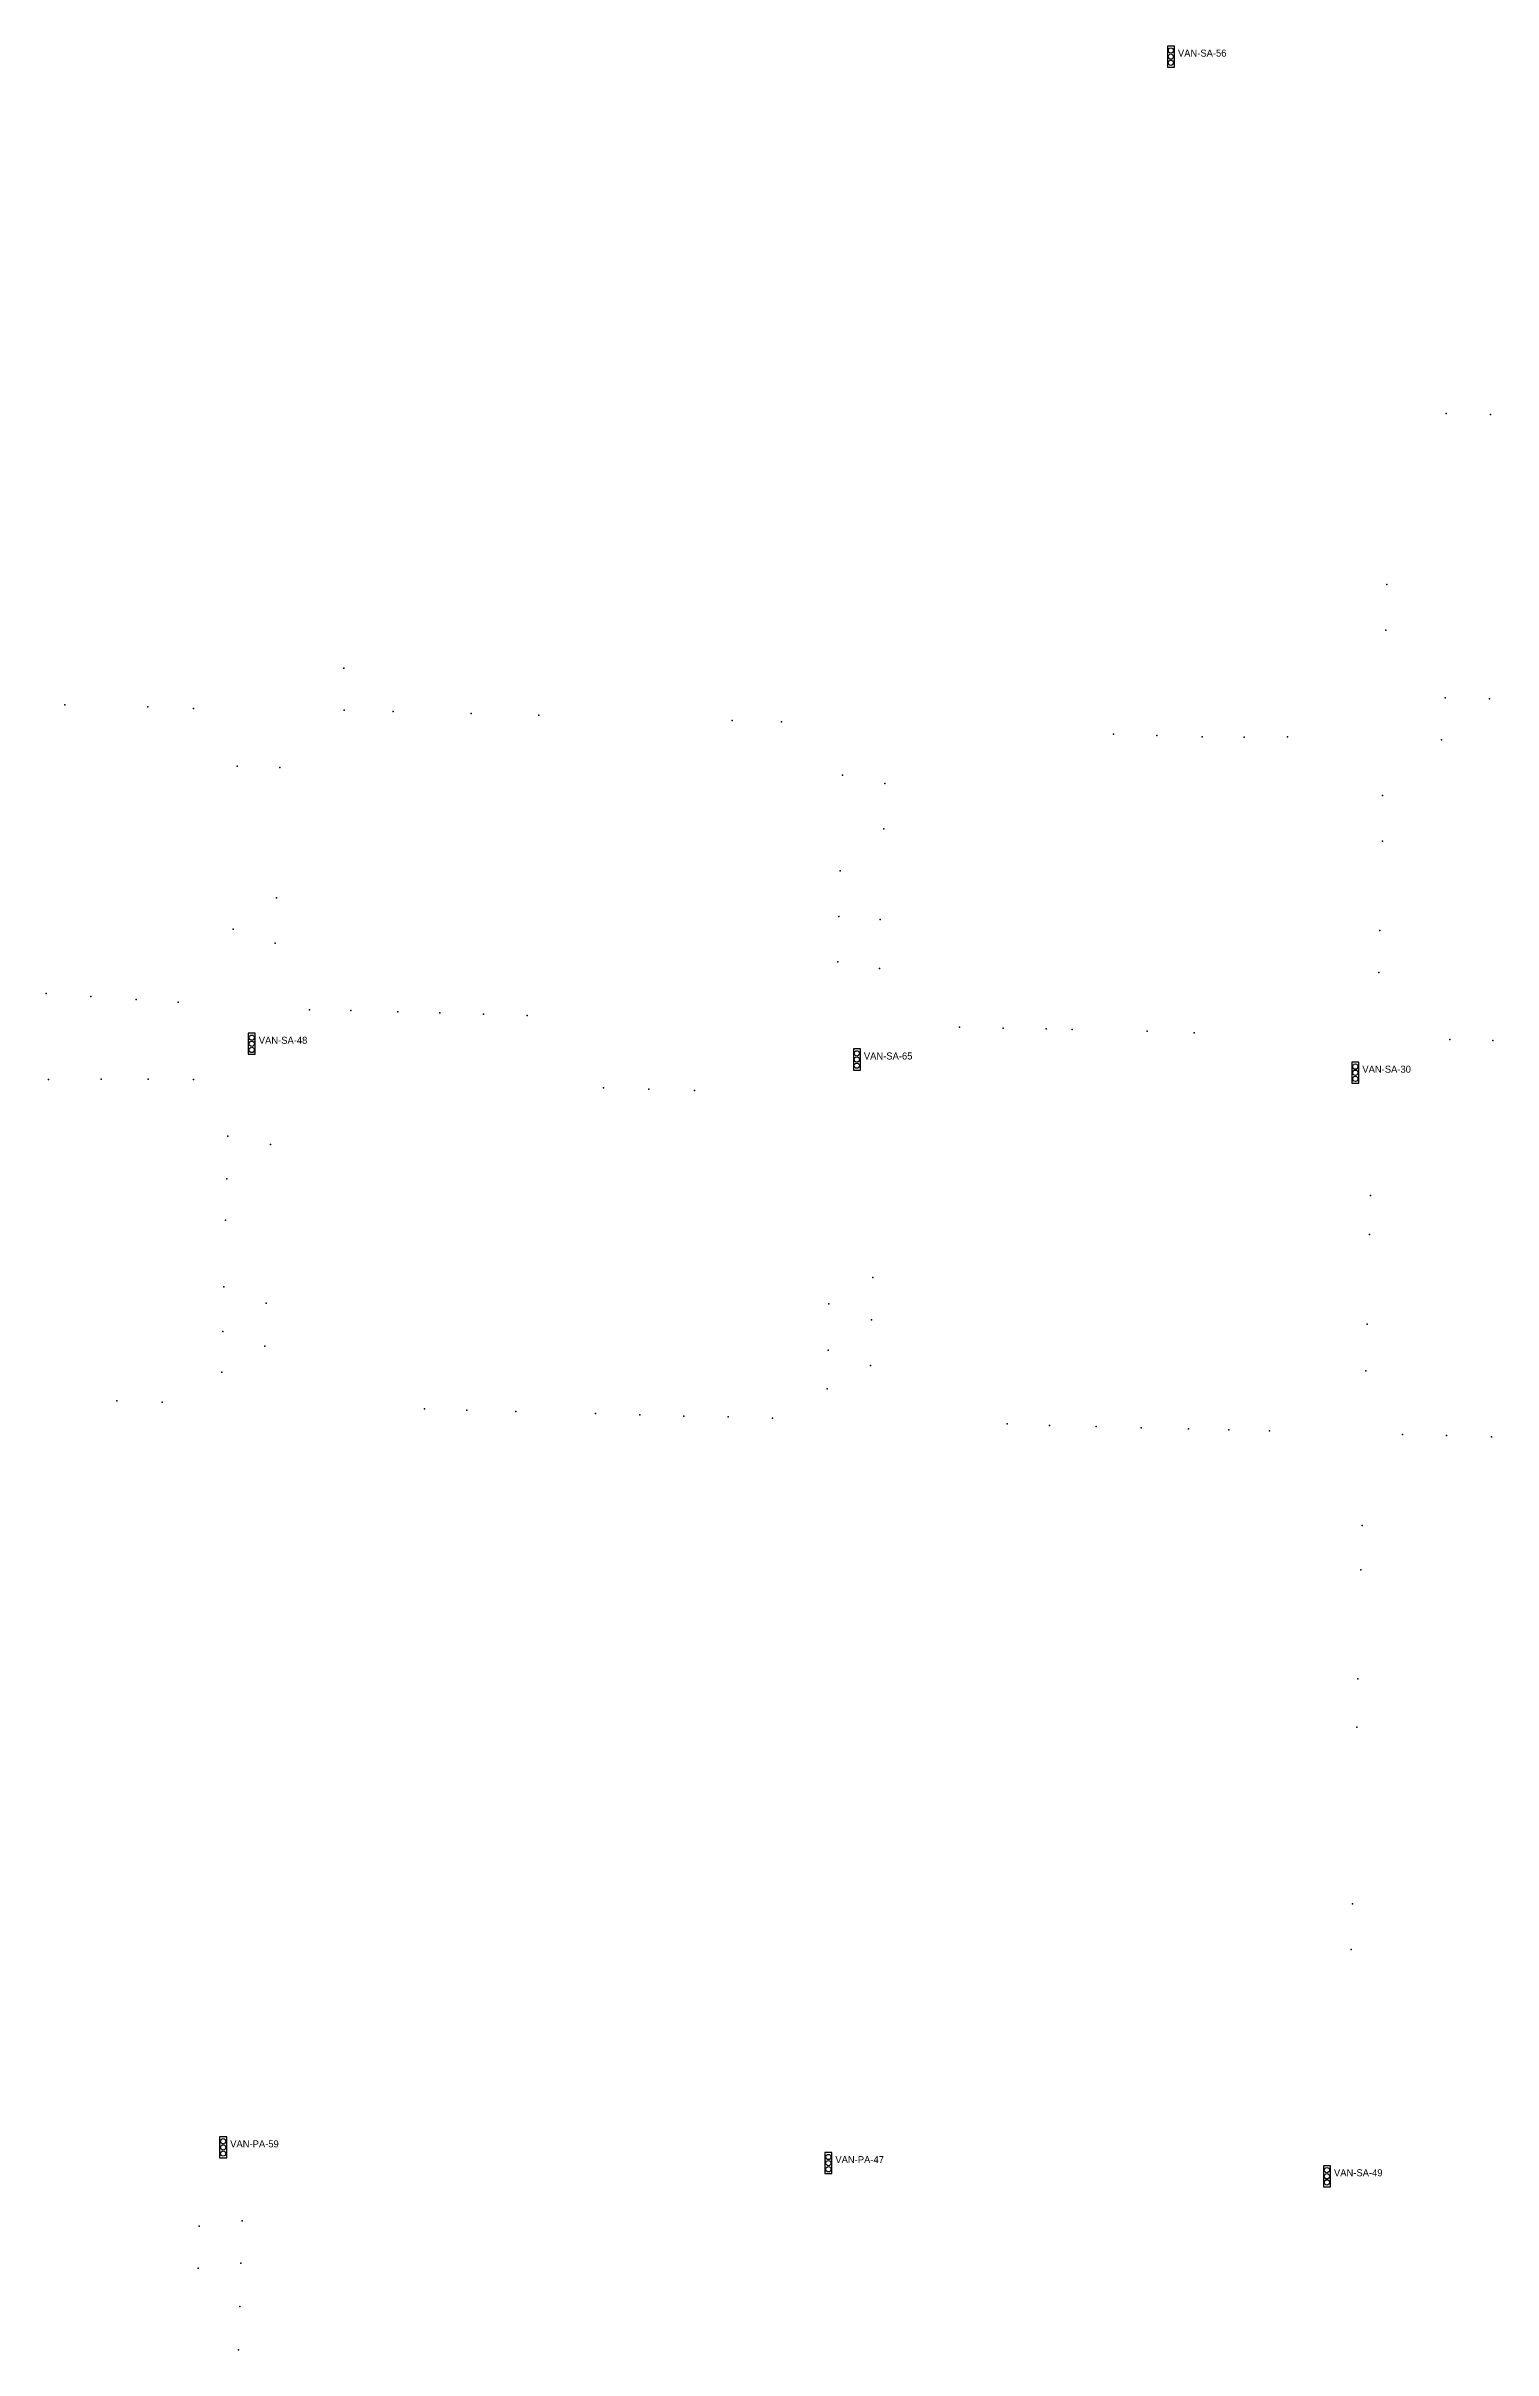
# Model space of a CAD drawing. Header units: inches. Extents: x 486474 to 494239, y 5455982 to 5460069.
# Drawn here: x 490906 to 491318, y 5456369 to 5457025 of the extents above; entities that cross this region are included whole.
import ezdxf

# ---------------------------------------------------------------- set-up
doc = ezdxf.new("R2010")
doc.units = ezdxf.units.IN
doc.header["$MEASUREMENT"] = 0
doc.layers.add('Parking Meters', color=10, linetype='Continuous')
doc.layers.add('Traffic Signals', color=10, linetype='Continuous')

msp = doc.modelspace()

# ---------------------------------------------------------------- texts
at = {"layer": 'Traffic Signals', "color": 1}
for s, p in [('VAN-SA-56', (491228.07, 5457022.27)), ('VAN-SA-48', (490966.39, 5456741.25)), ('VAN-SA-65', (491138.66, 5456736.77)), ('VAN-SA-30', (491280.58, 5456733.01)), ('VAN-PA-59', (490958.25, 5456427.08)), ('VAN-PA-47', (491130.55, 5456422.6)), ('VAN-SA-49', (491272.5, 5456418.86))]:
    msp.add_text(s, height=2, dxfattribs=at).set_placement(p)

# ---------------------------------------------------------------- linework, layer by layer
at = {"layer": 'Parking Meters', "color": 7}
for p in [(491304.48, 5456920.72), (491304.48, 5456920.72), (491317.1, 5456920.41), (491317.1, 5456920.41), (491287.58, 5456871.98), (491287.31, 5456858.98), (491287.31, 5456858.98), (490990.65, 5456848.2), (490990.65, 5456848.2), (490911.21, 5456837.75), (490911.21, 5456837.75), (490934.81, 5456837.14), (490934.81, 5456837.14), (490947.76, 5456836.69), (490990.68, 5456836.25), (490990.68, 5456836.25), (491004.61, 5456835.85), (491304.11, 5456839.78), (491304.11, 5456839.78), (491316.82, 5456839.44), (491316.82, 5456839.44), (491026.81, 5456835.24), (491046.1, 5456834.79), (491101.18, 5456833.28), (491101.18, 5456833.28), (491115.24, 5456832.92), (491115.24, 5456832.92), (491209.69, 5456829.41), (491209.69, 5456829.41), (491222.08, 5456829.03), (491222.08, 5456829.03), (491234.98, 5456828.67), (491234.98, 5456828.67), (491246.92, 5456828.5), (491246.92, 5456828.5), (491259.29, 5456828.63), (491259.29, 5456828.63), (491303.12, 5456827.78), (491303.12, 5456827.78), (490960.24, 5456820.31), (490960.24, 5456820.31), (490972.43, 5456819.92), (490972.43, 5456819.92), (491132.62, 5456817.74), (491144.67, 5456815.3), (491144.67, 5456815.3), (491286.28, 5456811.89), (491286.28, 5456811.89), (491144.3, 5456802.4), (491144.3, 5456802.4), (491286.28, 5456798.91), (491286.28, 5456798.91), (491131.9, 5456790.44), (491131.9, 5456790.44), (490971.46, 5456782.79), (490971.46, 5456782.79), (491131.56, 5456777.46), (491131.56, 5456777.46), (491143.34, 5456776.62), (491143.34, 5456776.62), (490959.06, 5456773.86), (491285.6, 5456773.48), (491285.6, 5456773.48), (490971.1, 5456769.9), (490971.1, 5456769.9), (491131.21, 5456764.57), (491143.12, 5456762.72), (491143.12, 5456762.72), (491285.3, 5456761.52), (491285.3, 5456761.52), (490905.83, 5456755.52), (490905.83, 5456755.52), (490918.58, 5456754.71), (490918.58, 5456754.71), (490931.47, 5456753.9), (490931.47, 5456753.9), (490943.4, 5456753.13), (490943.4, 5456753.13), (490980.85, 5456750.93), (490992.64, 5456750.68), (490992.64, 5456750.68), (491006, 5456750.38), (491006, 5456750.38), (491017.95, 5456750.04), (491017.95, 5456750.04), (491030.4, 5456749.69), (491030.4, 5456749.69), (491042.76, 5456749.32), (491042.76, 5456749.32), (491165.9, 5456746.01), (491165.9, 5456746.01), (491178.34, 5456745.73), (491178.34, 5456745.73), (491190.58, 5456745.46), (491190.58, 5456745.46), (491197.94, 5456745.3), (491219.27, 5456744.81), (491232.67, 5456744.37), (491232.67, 5456744.37), (491305.51, 5456742.48), (491305.51, 5456742.48), (491317.75, 5456742.19), (491317.75, 5456742.19), (490906.55, 5456731.12), (490906.55, 5456731.12), (490921.5, 5456731.14), (490921.5, 5456731.14), (490934.89, 5456731.18), (490934.89, 5456731.18), (490947.84, 5456731.05), (491064.54, 5456728.68), (491064.54, 5456728.68), (491077.4, 5456728.31), (491077.4, 5456728.31), (491090.47, 5456727.94), (490957.55, 5456714.91), (490957.55, 5456714.91), (490969.69, 5456712.61), (490969.69, 5456712.61), (490957.27, 5456702.76), (490957.27, 5456702.76), (491282.87, 5456698.1), (491282.87, 5456698.1), (490956.95, 5456691.04), (491282.6, 5456686.96), (490956.46, 5456672.04), (490956.46, 5456672.04), (491141.17, 5456674.67), (490968.47, 5456667.39), (491128.69, 5456667.19), (491128.69, 5456667.19), (490956.11, 5456659.37), (490956.11, 5456659.37), (491140.82, 5456662.64), (491140.82, 5456662.64), (491281.96, 5456661.41), (491281.96, 5456661.41), (490968.11, 5456655.21), (490968.11, 5456655.21), (491128.46, 5456654), (491128.46, 5456654), (490955.85, 5456647.77), (491140.53, 5456649.66), (491140.53, 5456649.66), (491281.61, 5456648.13), (491281.61, 5456648.13), (490925.96, 5456639.56), (490925.96, 5456639.56), (490938.91, 5456639.26), (490938.91, 5456639.26), (491128.22, 5456642.98), (491013.6, 5456637.31), (491025.59, 5456636.94), (491025.59, 5456636.94), (491039.55, 5456636.6), (491039.55, 5456636.6), (491062.26, 5456635.98), (491062.26, 5456635.98), (491074.86, 5456635.65), (491074.86, 5456635.65), (491087.36, 5456635.27), (491087.36, 5456635.27), (491100.05, 5456635.03), (491100.05, 5456635.03), (491112.67, 5456634.69), (491112.67, 5456634.69), (491179.48, 5456633.04), (491179.48, 5456633.04), (491191.54, 5456632.57), (491191.54, 5456632.57), (491204.83, 5456632.29), (491204.83, 5456632.29), (491217.61, 5456631.94), (491217.61, 5456631.94), (491231.05, 5456631.63), (491231.05, 5456631.63), (491242.54, 5456631.32), (491242.54, 5456631.32), (491254.16, 5456631.06), (491254.16, 5456631.06), (491292.01, 5456630.03), (491304.58, 5456629.72), (491304.58, 5456629.72), (491317.36, 5456629.38), (491317.36, 5456629.38), (491280.49, 5456604.1), (491280.49, 5456604.1), (491280.13, 5456591.53), (491280.13, 5456591.53), (491279.33, 5456560.46), (491279.33, 5456560.46), (491279.01, 5456546.71), (491279.01, 5456546.71), (491277.73, 5456496.39), (491277.73, 5456496.39), (491277.43, 5456483.46), (491277.43, 5456483.46), (490949.39, 5456404.63), (490949.39, 5456404.63), (490961.67, 5456406.18), (490949.13, 5456392.7), (490961.27, 5456394.12), (490961.27, 5456394.12), (490960.99, 5456381.79), (490960.99, 5456381.79), (490960.66, 5456369.42), (490960.66, 5456369.42)]:
    msp.add_point(p, dxfattribs=at)
at = {"layer": 'Traffic Signals', "color": 1}
for points in [[(491225.07, 5457019.27), (491227.07, 5457019.27), (491227.07, 5457025.27), (491225.07, 5457025.27)], [(490963.39, 5456738.25), (490965.39, 5456738.25), (490965.39, 5456744.25), (490963.39, 5456744.25)], [(491135.66, 5456733.77), (491137.66, 5456733.77), (491137.66, 5456739.77), (491135.66, 5456739.77)], [(491277.58, 5456730.01), (491279.58, 5456730.01), (491279.58, 5456736.01), (491277.58, 5456736.01)], [(490955.25, 5456424.08), (490957.25, 5456424.08), (490957.25, 5456430.08), (490955.25, 5456430.08)], [(491127.55, 5456419.6), (491129.55, 5456419.6), (491129.55, 5456425.6), (491127.55, 5456425.6)], [(491269.5, 5456415.86), (491271.5, 5456415.86), (491271.5, 5456421.86), (491269.5, 5456421.86)]]:
    msp.add_lwpolyline(points, close=True, dxfattribs=at)
for centre in [(491226.07, 5457024.02), (491226.07, 5457022.27), (491226.07, 5457020.52), (490964.39, 5456743), (490964.39, 5456741.25), (490964.39, 5456739.5), (491136.66, 5456738.52), (491136.66, 5456736.77), (491136.66, 5456735.02), (491278.58, 5456734.76), (491278.58, 5456733.01), (491278.58, 5456731.26), (490956.25, 5456428.83), (490956.25, 5456427.08), (490956.25, 5456425.33), (491128.55, 5456424.35), (491128.55, 5456422.6), (491128.55, 5456420.85), (491270.5, 5456420.61), (491270.5, 5456418.86), (491270.5, 5456417.11)]:
    msp.add_circle(centre, 0.75, dxfattribs=at)

msp.set_redraw_order([(e.dxf.handle, doc.entitydb.next_handle()) for e in msp.query("TEXT MTEXT ATTDEF DIMENSION ARC_DIMENSION")])  # texts and dimensions are drawn at this point

doc.saveas('drawing.dxf')
